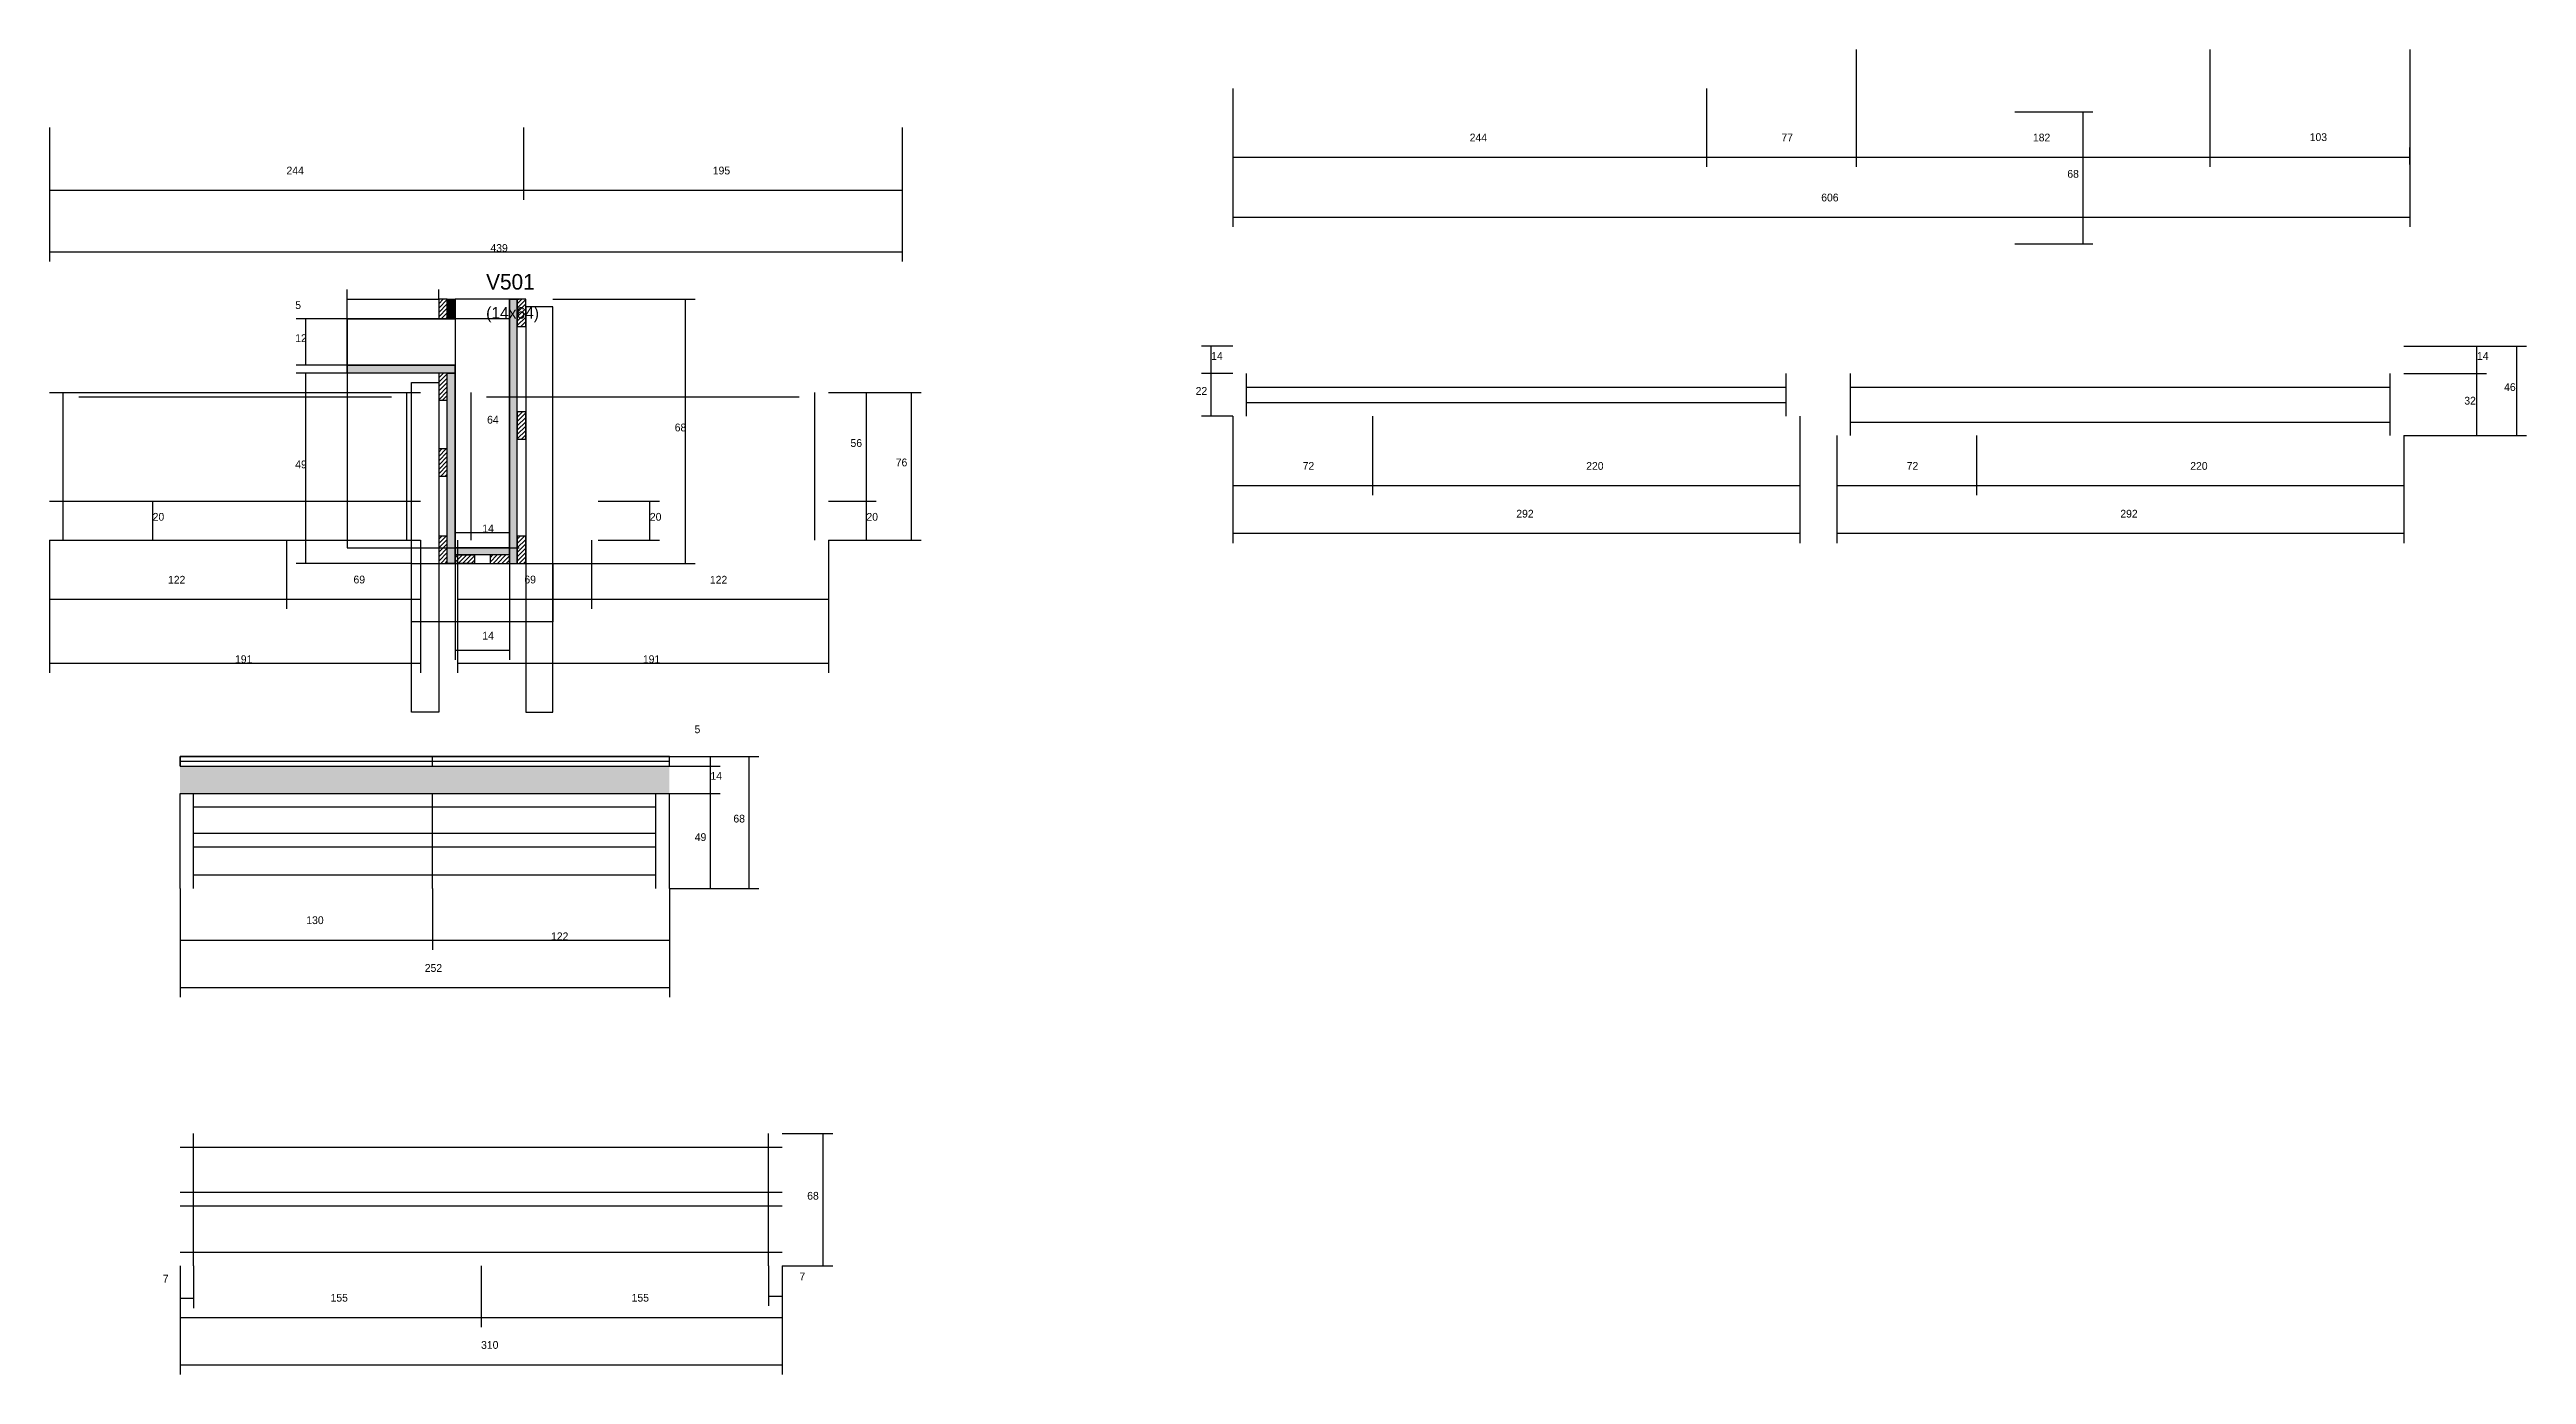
# Model space of a CAD drawing. Header units: metres. Extents: x -2848 to 21926, y -45195 to 1016.
# Drawn here: x 14175 to 15451, y -37954 to -37271 of the extents above; entities that cross this region are included whole.
import ezdxf

# ---------------------------------------------------------------- set-up
doc = ezdxf.new("R2010")
doc.units = ezdxf.units.M
for name, color, linetype in [('CONCRETO', 251, 'Continuous'), ('COTA', 241, 'Continuous'), ('Cota Seção (2x)', 4, 'Continuous'), ('Hachura', 253, 'Continuous'), ('Madeira', 126, 'Continuous'), ('Painéis', 200, 'Continuous'), ('SARR_2.2x7', 40, 'Continuous'), ('SARR_3.5x7', 81, 'Continuous'), ('SARR_EDITAR', 141, 'Continuous'), ('Texto Seção', 7, 'Continuous')]:
    doc.layers.add(name, color=color, linetype=linetype)

msp = doc.modelspace()

# ---------------------------------------------------------------- texts
at = {"layer": 'COTA'}
for s, p in [('244', (14906.4, -37318.7)), ('77', (15066.9, -37318.7)), ('182', (15196.4, -37318.7)), ('103', (15338.9, -37318.5)), ('244', (14297.2, -37335.7)), ('195', (14516.7, -37335.7)), ('68', (15214.1, -37337.4)), ('606', (15087.4, -37349.6)), ('439', (14402.2, -37375.6)), ('5', (14301.7, -37405)), ('12', (14301.7, -37422)), ('14', (14773.3, -37431.2)), ('14', (15425, -37431.2)), ('22', (14765.3, -37449.2)), ('32', (15418.5, -37454.2)), ('46', (15439, -37447.2)), ('68', (14497.1, -37468)), ('56', (14587.6, -37476)), ('49', (14301.7, -37487)), ('76', (14610.9, -37486)), ('72', (14820.4, -37487.8)), ('220', (14966.4, -37487.8)), ('72', (15131.4, -37487.8)), ('220', (15277.4, -37487.8)), ('20', (14228.3, -37514)), ('20', (14484.3, -37514)), ('20', (14595.8, -37514)), ('292', (14930.4, -37512.4)), ('292', (15241.4, -37512.4)), ('122', (14236.2, -37546.4)), ('69', (14331.7, -37546.3)), ('69', (14419.7, -37546.3)), ('122', (14515.2, -37546.4)), ('14', (14398, -37575.2)), ('191', (14270.7, -37587.3)), ('191', (14480.7, -37587.3)), ('5', (14507.3, -37623.4)), ('14', (14515.5, -37647.4)), ('68', (14527.3, -37669.4)), ('49', (14507.4, -37678.9)), ('130', (14307.4, -37721.7)), ('122', (14433.4, -37730)), ('252', (14368.4, -37746.3)), ('68', (14565.3, -37863.6)), ('7', (14561.3, -37905.1)), ('7', (14233.5, -37906.3)), ('155', (14319.9, -37916.1)), ('155', (14474.9, -37916.1)), ('310', (14397.4, -37940.4))]:
    msp.add_text(s, height=4, dxfattribs=at).set_placement(p)
at = {"layer": 'Cota Seção (2x)'}
for s, p in [('64', (14400.5, -37464)), ('14', (14398, -37520))]:
    msp.add_text(s, height=4, dxfattribs=at).set_placement(p)
at = {"layer": 'Texto Seção'}
for s, height, p in [('V501', 8, (14400, -37395)), ('(14x64)', 6, (14400, -37410))]:
    msp.add_text(s, height=height, dxfattribs=at).set_placement(p)

# ---------------------------------------------------------------- hatches: boundary and pattern name
at = {"layer": 'COTA'}
h = msp.add_hatch(dxfattribs=at)
h.set_pattern_fill('AR-CONC', scale=0.03)
h.paths.add_polyline_path([(14242.4, -37640.4), (14242.4, -37654.4), (14242.4, -37654.4), (14494.4, -37654.4), (14494.4, -37654.4), (14494.4, -37640.4), (14494.4, -37640.4), (14242.4, -37640.4)])
at = {"layer": 'Hachura'}
h = msp.add_hatch(dxfattribs=at)
h.set_pattern_fill('ANSI31', scale=0.5)
h.paths.add_polyline_path([(14380, -37400), (14375.6, -37400), (14375.6, -37400), (14375.6, -37410), (14375.6, -37410), (14380, -37410), (14380, -37410), (14380, -37400)])
h = msp.add_hatch(color=8, dxfattribs=at)
h.dxf.hatch_style = 1
h.paths.add_polyline_path([(14380, -37410), (14384, -37410), (14384, -37410), (14384, -37400), (14384, -37400), (14380, -37400), (14380, -37400), (14380, -37410)])
h = msp.add_hatch(color=8, dxfattribs=at)
h.dxf.hatch_style = 1
h.paths.add_polyline_path([(14416, -37400), (14412, -37400), (14412, -37400), (14412, -37536), (14412, -37536), (14416, -37536), (14416, -37536), (14416, -37400)])
h = msp.add_hatch(dxfattribs=at)
h.set_pattern_fill('ANSI31', scale=0.5)
h.paths.add_polyline_path([(14420.4, -37400), (14416, -37400), (14416, -37400), (14416, -37414), (14416, -37414), (14420.4, -37414), (14420.4, -37414), (14420.4, -37400)])
h = msp.add_hatch(color=8, dxfattribs=at)
h.dxf.hatch_style = 1
h.paths.add_polyline_path([(14328.4, -37438), (14328.4, -37434), (14328.4, -37434), (14384, -37434), (14384, -37434), (14384, -37438), (14384, -37438), (14328.4, -37438)])
h = msp.add_hatch(dxfattribs=at)
h.set_pattern_fill('ANSI31', scale=0.5)
h.paths.add_polyline_path([(14380, -37438), (14375.6, -37438), (14375.6, -37438), (14375.6, -37452), (14375.6, -37452), (14380, -37452), (14380, -37452), (14380, -37438)])
h = msp.add_hatch(color=8, dxfattribs=at)
h.dxf.hatch_style = 1
h.paths.add_polyline_path([(14380, -37438), (14384, -37438), (14384, -37438), (14384, -37536), (14384, -37536), (14380, -37536), (14380, -37536), (14380, -37438)])
h = msp.add_hatch(dxfattribs=at)
h.set_pattern_fill('ANSI31', scale=0.5)
h.paths.add_polyline_path([(14420.4, -37458), (14416, -37458), (14416, -37458), (14416, -37472), (14416, -37472), (14420.4, -37472), (14420.4, -37472), (14420.4, -37458)])
h = msp.add_hatch(dxfattribs=at)
h.set_pattern_fill('ANSI31', scale=0.5)
h.paths.add_polyline_path([(14380, -37477), (14375.6, -37477), (14375.6, -37477), (14375.6, -37491), (14375.6, -37491), (14380, -37491), (14380, -37491), (14380, -37477)])
h = msp.add_hatch(dxfattribs=at)
h.set_pattern_fill('ANSI31', scale=0.5)
h.paths.add_polyline_path([(14380, -37522), (14375.6, -37522), (14375.6, -37522), (14375.6, -37536), (14375.6, -37536), (14380, -37536), (14380, -37536), (14380, -37522)])
h = msp.add_hatch(color=8, dxfattribs=at)
h.dxf.hatch_style = 1
h.paths.add_polyline_path([(14384, -37531.6), (14384, -37528), (14384, -37528), (14412, -37528), (14412, -37528), (14412, -37531.6), (14412, -37531.6), (14384, -37531.6)])
h = msp.add_hatch(dxfattribs=at)
h.set_pattern_fill('ANSI31', scale=0.5)
h.paths.add_polyline_path([(14384, -37536), (14384, -37531.6), (14384, -37531.6), (14394, -37531.6), (14394, -37531.6), (14394, -37536), (14394, -37536), (14384, -37536)])
h = msp.add_hatch(dxfattribs=at)
h.set_pattern_fill('ANSI31', scale=0.5)
h.paths.add_polyline_path([(14412, -37536), (14412, -37531.6), (14412, -37531.6), (14402, -37531.6), (14402, -37531.6), (14402, -37536), (14402, -37536), (14412, -37536)])
h = msp.add_hatch(dxfattribs=at)
h.set_pattern_fill('ANSI31', scale=0.5)
h.paths.add_polyline_path([(14420.4, -37522), (14416, -37522), (14416, -37522), (14416, -37536), (14416, -37536), (14420.4, -37536), (14420.4, -37536), (14420.4, -37522)])

# ---------------------------------------------------------------- linework, layer by layer
at = {"layer": 'CONCRETO'}
for points in [[(14384, -37434), (14384, -37436), (14384, -37436), (14384, -37528), (14412, -37528), (14412, -37400), (14416, -37400), (14416, -37400), (14384, -37400), (14384, -37410)], [(14412, -37424), (14412, -37424), (14412, -37456), (14412, -37456), (14412, -37528), (14384, -37528), (14384, -37434), (14328.4, -37434), (14328.4, -37410), (14384, -37410)]]:
    msp.add_lwpolyline(points, dxfattribs=at)
for points in [[(14384, -37528), (14416, -37528), (14416, -37400), (14384, -37400)], [(14328.4, -37528), (14412, -37528), (14412, -37410), (14328.4, -37410)]]:
    msp.add_lwpolyline(points, close=True, dxfattribs=at)
at = {"layer": 'COTA'}
for p, q in [((15105.4, -37271.4), (15105.4, -37331.8)), ((15287.4, -37271.4), (15287.4, -37331.8)), ((15390.4, -37271.4), (15390.4, -37362.7)), ((14784.4, -37291.4), (14784.4, -37331.8)), ((14784.4, -37291.4), (14784.4, -37362.7)), ((15028.4, -37291.4), (15028.4, -37331.8)), ((15028.4, -37291.4), (15028.4, -37331.8)), ((15105.4, -37291.4), (15105.4, -37331.8)), ((15287.4, -37291.4), (15287.4, -37331.8)), ((14175.2, -37311.5), (14175.2, -37380.6)), ((14175.2, -37311.5), (14175.2, -37348.8)), ((14419.2, -37311.5), (14419.2, -37348.8)), ((14419.2, -37311.5), (14419.2, -37348.8)), ((14614.2, -37311.5), (14614.2, -37380.6)), ((14614.2, -37311.5), (14614.2, -37348.8)), ((15187, -37303.4), (15227.3, -37303.4)), ((15222.3, -37371.4), (15222.3, -37303.4)), ((14784.4, -37326.8), (15028.4, -37326.8)), ((15028.4, -37326.8), (15105.4, -37326.8)), ((15105.4, -37326.8), (15287.4, -37326.8)), ((15287.4, -37326.8), (15390.4, -37326.8)), ((15390.4, -37330.6), (15390.4, -37321.8)), ((14175.2, -37343.8), (14419.2, -37343.8)), ((14419.2, -37343.8), (14614.2, -37343.8)), ((14784.4, -37357.7), (15390.4, -37357.7)), ((14175.2, -37375.6), (14614.2, -37375.6)), ((15187, -37371.4), (15227.3, -37371.4)), ((14328.4, -37410), (14328.4, -37395)), ((14328.4, -37400), (14375.6, -37400)), ((14375.6, -37400), (14375.6, -37395)), ((14434.4, -37400), (14507.6, -37400)), ((14502.6, -37536), (14502.6, -37400)), ((14328.4, -37410), (14302.2, -37410)), ((14307.2, -37434), (14307.2, -37410)), ((14784.4, -37424.2), (14768.3, -37424.2)), ((14773.3, -37438.2), (14773.3, -37424.2)), ((15387.4, -37424.2), (15430, -37424.2)), ((15387.4, -37424.2), (15450.5, -37424.2)), ((15425, -37438.2), (15425, -37424.2)), ((15445.5, -37470.2), (15445.5, -37424.2)), ((14328.4, -37434), (14302.2, -37434)), ((14366, -37438), (14302.2, -37438)), ((14307.2, -37536), (14307.2, -37438)), ((14784.4, -37438.2), (14768.3, -37438.2)), ((14784.4, -37438.2), (14768.3, -37438.2)), ((14773.3, -37460.2), (14773.3, -37438.2)), ((15387.4, -37438.2), (15430, -37438.2)), ((15387.4, -37438.2), (15430, -37438.2)), ((15425, -37470.2), (15425, -37438.2)), ((14576.2, -37448), (14600.8, -37448)), ((14576.2, -37448), (14624, -37448)), ((14595.8, -37504), (14595.8, -37448)), ((14619, -37524), (14619, -37448)), ((14784.4, -37460.2), (14768.3, -37460.2)), ((14784.4, -37460.2), (14784.4, -37500.9)), ((14784.4, -37460.2), (14784.4, -37525.5)), ((14856.4, -37460.2), (14856.4, -37500.9)), ((14856.4, -37460.2), (14856.4, -37500.9)), ((15076.4, -37460.2), (15076.4, -37500.9)), ((15076.4, -37460.2), (15076.4, -37525.5)), ((15095.4, -37470.2), (15095.4, -37500.9)), ((15095.4, -37470.2), (15095.4, -37525.5)), ((15167.4, -37470.2), (15167.4, -37500.9)), ((15167.4, -37470.2), (15167.4, -37500.9)), ((15387.4, -37470.2), (15387.4, -37500.9)), ((15387.4, -37470.2), (15387.4, -37525.5)), ((15387.4, -37470.2), (15430, -37470.2)), ((15387.4, -37470.2), (15450.5, -37470.2)), ((14193.7, -37504), (14233.3, -37504)), ((14228.3, -37524), (14228.3, -37504)), ((14457.7, -37504), (14489.3, -37504)), ((14484.3, -37524), (14484.3, -37504)), ((14576.2, -37504), (14600.8, -37504)), ((14576.2, -37504), (14600.8, -37504)), ((14595.8, -37524), (14595.8, -37504)), ((14784.4, -37495.9), (14856.4, -37495.9)), ((14856.4, -37495.9), (15076.4, -37495.9)), ((15095.4, -37495.9), (15167.4, -37495.9)), ((15167.4, -37495.9), (15387.4, -37495.9)), ((14175.2, -37524), (14175.2, -37592.3)), ((14175.2, -37524), (14175.2, -37559.4)), ((14193.7, -37524), (14233.3, -37524)), ((14297.2, -37524), (14297.2, -37559.4)), ((14297.2, -37524), (14297.2, -37559.4)), ((14366.2, -37524), (14366.2, -37592.3)), ((14366.2, -37524), (14366.2, -37559.4)), ((14385.2, -37524), (14385.2, -37592.3)), ((14385.2, -37524), (14385.2, -37559.4)), ((14454.2, -37524), (14454.2, -37559.4)), ((14454.2, -37524), (14454.2, -37559.4)), ((14457.7, -37524), (14489.3, -37524)), ((14576.2, -37524), (14576.2, -37592.3)), ((14576.2, -37524), (14576.2, -37559.4)), ((14576.2, -37524), (14600.8, -37524)), ((14576.2, -37524), (14624, -37524)), ((14784.4, -37520.5), (15076.4, -37520.5)), ((15095.4, -37520.5), (15387.4, -37520.5)), ((14361.6, -37536), (14302.2, -37536)), ((14384, -37536), (14384, -37585.7)), ((14412, -37536), (14412, -37585.7)), ((14434.4, -37536), (14507.6, -37536)), ((14175.2, -37554.4), (14297.2, -37554.4)), ((14297.2, -37554.4), (14366.2, -37554.4)), ((14385.2, -37554.4), (14454.2, -37554.4)), ((14454.2, -37554.4), (14576.2, -37554.4)), ((14384, -37580.7), (14412, -37580.7)), ((14175.2, -37587.3), (14366.2, -37587.3)), ((14385.2, -37587.3), (14576.2, -37587.3)), ((14494.4, -37635.4), (14540.4, -37635.4)), ((14494.4, -37635.4), (14520.5, -37635.4)), ((14494.4, -37640.4), (14520.5, -37640.4)), ((14494.4, -37640.4), (14520.5, -37640.4)), ((14515.5, -37640.4), (14515.5, -37635.4)), ((14515.5, -37654.4), (14515.5, -37640.4)), ((14535.4, -37703.4), (14535.4, -37635.4)), ((14494.4, -37654.4), (14520.5, -37654.4)), ((14494.4, -37654.4), (14520.5, -37654.4)), ((14515.5, -37703.4), (14515.5, -37654.4)), ((14242.4, -37703.4), (14242.4, -37735)), ((14242.4, -37703.4), (14242.4, -37759.4)), ((14372.4, -37703.4), (14372.4, -37735)), ((14372.4, -37703.4), (14372.4, -37735)), ((14494.4, -37703.4), (14494.4, -37735)), ((14494.4, -37703.4), (14494.4, -37759.4)), ((14494.4, -37703.4), (14520.5, -37703.4)), ((14494.4, -37703.4), (14540.4, -37703.4)), ((14242.4, -37730), (14372.4, -37730)), ((14372.4, -37730), (14494.4, -37730)), ((14242.4, -37754.4), (14494.4, -37754.4)), ((14552.4, -37829.6), (14578.5, -37829.6)), ((14573.5, -37897.6), (14573.5, -37829.6)), ((14242.4, -37897.6), (14242.4, -37953.6)), ((14242.4, -37897.6), (14242.4, -37919.4)), ((14242.4, -37897.6), (14242.4, -37929.2)), ((14249.4, -37897.6), (14249.4, -37919.4)), ((14397.4, -37897.6), (14397.4, -37929.2)), ((14397.4, -37897.6), (14397.4, -37929.2)), ((14545.4, -37897.6), (14545.4, -37918.2)), ((14552.4, -37897.6), (14552.4, -37929.2)), ((14552.4, -37897.6), (14552.4, -37953.6)), ((14552.4, -37897.6), (14578.5, -37897.6)), ((14552.4, -37897.6), (14552.4, -37918.2)), ((14242.4, -37914.4), (14249.4, -37914.4)), ((14545.4, -37913.2), (14552.4, -37913.2)), ((14242.4, -37924.2), (14397.4, -37924.2)), ((14397.4, -37924.2), (14552.4, -37924.2)), ((14242.4, -37948.6), (14552.4, -37948.6))]:
    msp.add_line(p, q, dxfattribs=at)
at = {"layer": 'Cota Seção (2x)'}
for p, q in [((14412, -37528), (14412, -37400)), ((14412, -37400), (14417, -37400)), ((14384, -37536), (14384, -37515)), ((14412, -37536), (14412, -37515)), ((14384, -37520), (14412, -37520)), ((14412, -37528), (14417, -37528))]:
    msp.add_line(p, q, dxfattribs=at)
at = {"layer": 'Madeira'}
for points in [[(14380, -37400), (14375.6, -37400), (14375.6, -37410), (14380, -37410)], [(14420.4, -37400), (14416, -37400), (14416, -37414), (14420.4, -37414)], [(14380, -37438), (14375.6, -37438), (14375.6, -37452), (14380, -37452)], [(14420.4, -37458), (14416, -37458), (14416, -37472), (14420.4, -37472)], [(14380, -37477), (14375.6, -37477), (14375.6, -37491), (14380, -37491)], [(14380, -37522), (14375.6, -37522), (14375.6, -37536), (14380, -37536)], [(14384, -37536), (14384, -37531.6), (14394, -37531.6), (14394, -37536)], [(14412, -37536), (14412, -37531.6), (14402, -37531.6), (14402, -37536)], [(14420.4, -37522), (14416, -37522), (14416, -37536), (14420.4, -37536)]]:
    msp.add_lwpolyline(points, close=True, dxfattribs=at)
at = {"layer": 'Painéis'}
for p, q in [((14412, -37536), (14412, -37400)), ((14328.4, -37434), (14384, -37434)), ((14328.4, -37438), (14328.4, -37434)), ((14384, -37438), (14384, -37434)), ((14384, -37536), (14384, -37438)), ((14175.2, -37448), (14366.2, -37448)), ((14175.2, -37504), (14366.2, -37504)), ((14175.2, -37524), (14366.2, -37524)), ((14384, -37528), (14412, -37528)), ((14384, -37531.6), (14384, -37528)), ((14412, -37531.6), (14412, -37528)), ((14242.4, -37635.4), (14494.4, -37635.4)), ((14242.4, -37640.4), (14242.4, -37635.4)), ((14242.4, -37640.4), (14494.4, -37640.4)), ((14372.4, -37640.4), (14372.4, -37635.4)), ((14242.4, -37654.4), (14494.4, -37654.4)), ((14242.4, -37703.4), (14242.4, -37654.4)), ((14372.4, -37703.4), (14372.4, -37654.4)), ((14494.4, -37703.4), (14494.4, -37654.4))]:
    msp.add_line(p, q, dxfattribs=at)
for points in [[(14380, -37400), (14384, -37400), (14384, -37410), (14380, -37410)], [(14416, -37400), (14412, -37400), (14412, -37536), (14416, -37536)], [(14328.4, -37438), (14328.4, -37434), (14384, -37434), (14384, -37438)], [(14380, -37438), (14384, -37438), (14384, -37536), (14380, -37536)], [(14384, -37531.6), (14384, -37528), (14412, -37528), (14412, -37531.6)], [(14494.4, -37635.4), (14242.4, -37635.4), (14242.4, -37640.4), (14494.4, -37640.4)]]:
    msp.add_lwpolyline(points, close=True, dxfattribs=at)
at = {"layer": 'SARR_2.2x7'}
for p, q in [((14791.4, -37460.2), (14791.4, -37438.2)), ((15069.4, -37460.2), (15069.4, -37438.2)), ((15102.4, -37470.2), (15102.4, -37438.2)), ((15380.4, -37470.2), (15380.4, -37438.2)), ((14182.2, -37504), (14182.2, -37448)), ((14190.2, -37450.2), (14297.2, -37450.2)), ((14297.2, -37450.2), (14351.2, -37450.2)), ((14359.2, -37504), (14359.2, -37448)), ((14392.2, -37504), (14392.2, -37448)), ((14400.2, -37450.2), (14454.2, -37450.2)), ((14454.2, -37450.2), (14561.2, -37450.2)), ((14569.2, -37504), (14569.2, -37448)), ((14791.4, -37445.2), (14856.4, -37445.2)), ((14791.4, -37453.2), (14856.4, -37453.2)), ((14856.4, -37445.2), (15069.4, -37445.2)), ((14856.4, -37453.2), (15069.4, -37453.2)), ((15102.4, -37445.2), (15167.4, -37445.2)), ((15167.4, -37445.2), (15380.4, -37445.2)), ((15102.4, -37463.2), (15167.4, -37463.2)), ((15167.4, -37463.2), (15380.4, -37463.2)), ((14182.2, -37524), (14182.2, -37504)), ((14359.2, -37524), (14359.2, -37504)), ((14392.2, -37524), (14392.2, -37504)), ((14569.2, -37524), (14569.2, -37504)), ((14249.4, -37703.4), (14249.4, -37654.4)), ((14487.4, -37703.4), (14487.4, -37654.4)), ((14249.4, -37661.4), (14372.4, -37661.4)), ((14372.4, -37661.4), (14487.4, -37661.4)), ((14249.4, -37674.9), (14372.4, -37674.9)), ((14249.4, -37681.9), (14372.4, -37681.9)), ((14372.4, -37674.9), (14487.4, -37674.9)), ((14372.4, -37681.9), (14487.4, -37681.9)), ((14249.4, -37696.4), (14372.4, -37696.4)), ((14372.4, -37696.4), (14487.4, -37696.4)), ((14242.4, -37836.6), (14397.4, -37836.6)), ((14249.4, -37897.6), (14249.4, -37829.6)), ((14397.4, -37836.6), (14552.4, -37836.6)), ((14545.4, -37897.6), (14545.4, -37829.6)), ((14242.4, -37859.8), (14397.4, -37859.8)), ((14397.4, -37859.8), (14552.4, -37859.8)), ((14242.4, -37866.8), (14397.4, -37866.8)), ((14397.4, -37866.8), (14552.4, -37866.8)), ((14242.4, -37890.6), (14397.4, -37890.6)), ((14397.4, -37890.6), (14552.4, -37890.6))]:
    msp.add_line(p, q, dxfattribs=at)
at = {"layer": 'SARR_3.5x7'}
for points in [[(14434.4, -37403.9), (14420.4, -37403.9), (14420.4, -37612.5), (14434.4, -37612.5)], [(14361.6, -37442.8), (14375.6, -37442.8), (14375.6, -37612.5), (14361.6, -37612.5)], [(14361.6, -37536), (14434.4, -37536), (14434.4, -37566.1), (14361.6, -37566.1)]]:
    msp.add_lwpolyline(points, close=True, dxfattribs=at)
at = {"layer": 'SARR_EDITAR'}
for p, q in [((14242.4, -37637.9), (14372.4, -37637.9)), ((14372.4, -37637.9), (14494.4, -37637.9))]:
    msp.add_line(p, q, dxfattribs=at)

msp.set_redraw_order([(e.dxf.handle, doc.entitydb.next_handle()) for e in msp.query("TEXT MTEXT ATTDEF DIMENSION ARC_DIMENSION")])  # texts and dimensions are drawn at this point

doc.saveas('drawing.dxf')
